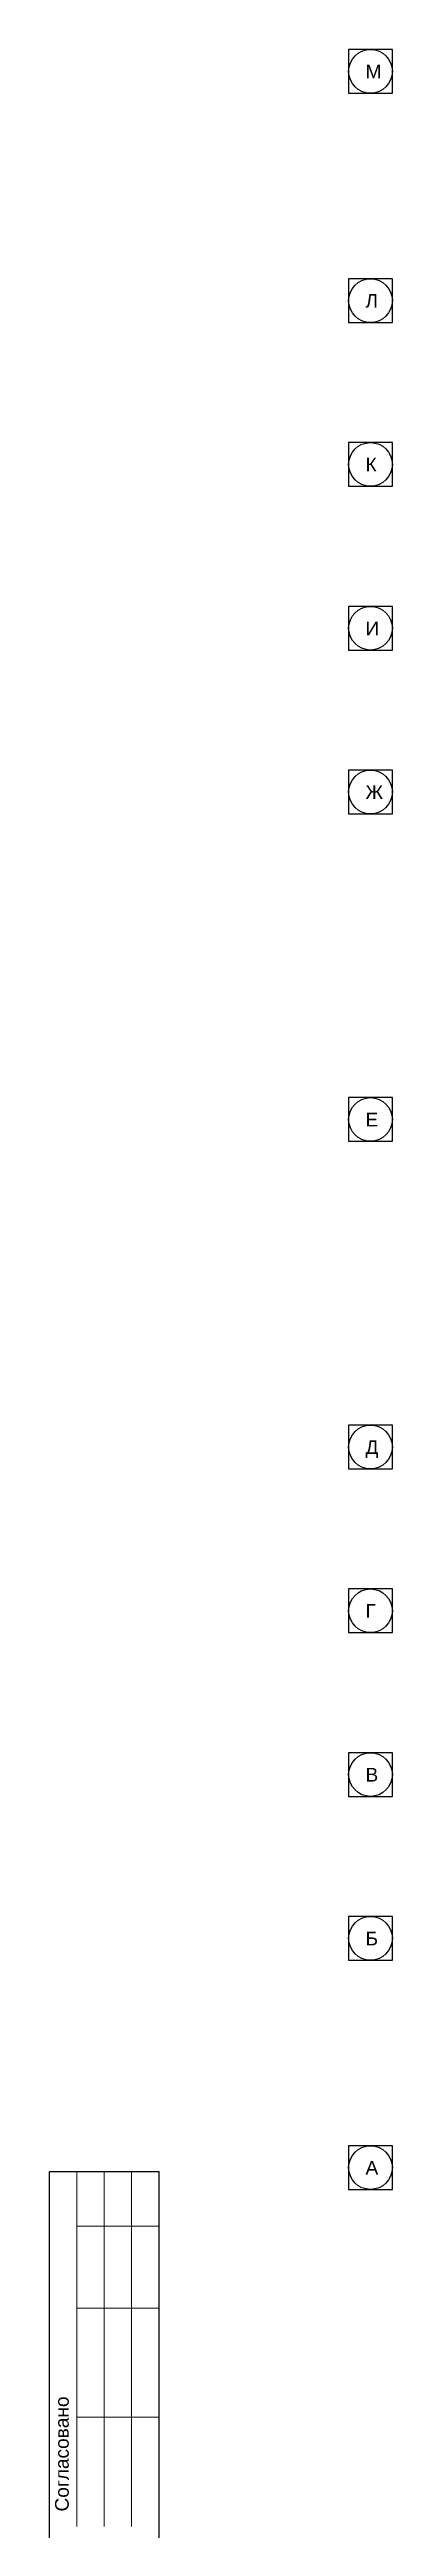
# Model space of a CAD drawing. Header units: metres. Extents: x 0 to 126, y 0 to 57.
# Drawn here: x 0 to 6.27, y 9 to 54.37 of the extents above; entities that cross this region are included whole.
import ezdxf
from ezdxf.enums import TextEntityAlignment as Align

# ---------------------------------------------------------------- set-up
doc = ezdxf.new("R2010")
doc.units = ezdxf.units.M
doc.layers.add('Level 63', color=7, linetype='Continuous', lineweight=0)
for name, color, linetype in [('YOLO_STAMP', 1, 'Continuous'), ('YOLO_TABLE', 1, 'Continuous'), ('Осн надпись', 7, 'Continuous')]:
    doc.layers.add(name, color=color, linetype=linetype)
doc.styles.get("Standard").update_dxf_attribs({"font": 'arial.ttf'})
doc.styles.add('Style-Arial', font='arial.ttf')

msp = doc.modelspace()

# ---------------------------------------------------------------- texts
at = {"layer": 'Level 63', "color": 7, "linetype": 'Continuous', "lineweight": 0, "style": 'Style-Arial'}
msp.add_text('Согласовано', height=0.25002, rotation=90, dxfattribs=at).set_placement((0.224166, 10.327893), align=Align.MIDDLE_CENTER)
at = {"layer": 'Осн надпись', "ltscale": 40, "char_height": 0.25, "attachment_point": 1}
for s, insert in [('М', (5.777214, 54.096396)), ('Л', (5.777214, 49.896396)), ('К', (5.777214, 46.896396)), ('И', (5.777214, 43.896396)), ('Ж', (5.777214, 40.896396)), ('Е', (5.777214, 34.896396)), ('Д', (5.777214, 28.896396)), ('Г', (5.777214, 25.896396)), ('В', (5.777214, 22.896396)), ('Б', (5.777214, 19.896396)), ('А', (5.777214, 15.696396))]:
    msp.add_mtext_dynamic_manual_height_columns(s, width=0.25, gutter_width=0.0125, heights=[0], dxfattribs=dict(at, insert=insert))

# ---------------------------------------------------------------- linework, layer by layer
msp.add_line((1.999771, 15.500471), (1.999771, 0.500471))
at = {"layer": 'Level 63', "color": 7, "linetype": 'Continuous', "lineweight": 13}
for p, q in [((-0.000229, 15.500471), (1.999771, 15.500471)), ((-0.000229, 15.500471), (-0.000229, 9.000471)), ((0.499771, 15.500471), (0.499771, 9.000471)), ((0.999771, 15.500471), (0.999771, 9.000471)), ((1.499771, 15.500471), (1.499771, 9.000471)), ((0.499771, 14.500471), (1.999771, 14.500471)), ((0.499771, 13.000471), (1.999771, 13.000471)), ((0.499771, 11.000471), (1.999771, 11.000471))]:
    msp.add_line(p, q, dxfattribs=at)
at = {"layer": 'YOLO_STAMP'}
msp.add_lwpolyline([(-0.000229, 15.500471), (1.999771, 15.500471), (1.999771, 0.500471), (-0.000229, 0.500471)], close=True, dxfattribs=at)
at = {"layer": 'YOLO_TABLE'}
for points in [[(5.468647, 53.574514), (6.268647, 53.574514), (6.268647, 54.374514), (5.468647, 54.374514)], [(5.468647, 49.374514), (6.268647, 49.374514), (6.268647, 50.174514), (5.468647, 50.174514)], [(5.468647, 46.374514), (6.268647, 46.374514), (6.268647, 47.174514), (5.468647, 47.174514)], [(5.468647, 43.374514), (6.268647, 43.374514), (6.268647, 44.174514), (5.468647, 44.174514)], [(5.468647, 40.374514), (6.268647, 40.374514), (6.268647, 41.174514), (5.468647, 41.174514)], [(5.468647, 34.374514), (6.268647, 34.374514), (6.268647, 35.174514), (5.468647, 35.174514)], [(5.468647, 28.374514), (6.268647, 28.374514), (6.268647, 29.174514), (5.468647, 29.174514)], [(5.468647, 25.374514), (6.268647, 25.374514), (6.268647, 26.174514), (5.468647, 26.174514)], [(5.468647, 22.374514), (6.268647, 22.374514), (6.268647, 23.174514), (5.468647, 23.174514)], [(5.468647, 19.374514), (6.268647, 19.374514), (6.268647, 20.174514), (5.468647, 20.174514)], [(5.468647, 15.174514), (6.268647, 15.174514), (6.268647, 15.974514), (5.468647, 15.974514)]]:
    msp.add_lwpolyline(points, close=True, dxfattribs=at)
at = {"layer": 'Осн надпись', "ltscale": 40}
for centre in [(5.868647, 53.974514), (5.868647, 49.774514), (5.868647, 46.774514), (5.868647, 43.774514), (5.868647, 40.774514), (5.868647, 34.774514), (5.868647, 28.774514), (5.868647, 25.774514), (5.868647, 22.774514), (5.868647, 19.774514), (5.868647, 15.574514)]:
    msp.add_circle(centre, 0.4, dxfattribs=at)

msp.set_redraw_order([(e.dxf.handle, doc.entitydb.next_handle()) for e in msp.query("TEXT MTEXT ATTDEF DIMENSION ARC_DIMENSION")])  # texts and dimensions are drawn at this point

doc.saveas('drawing.dxf')
